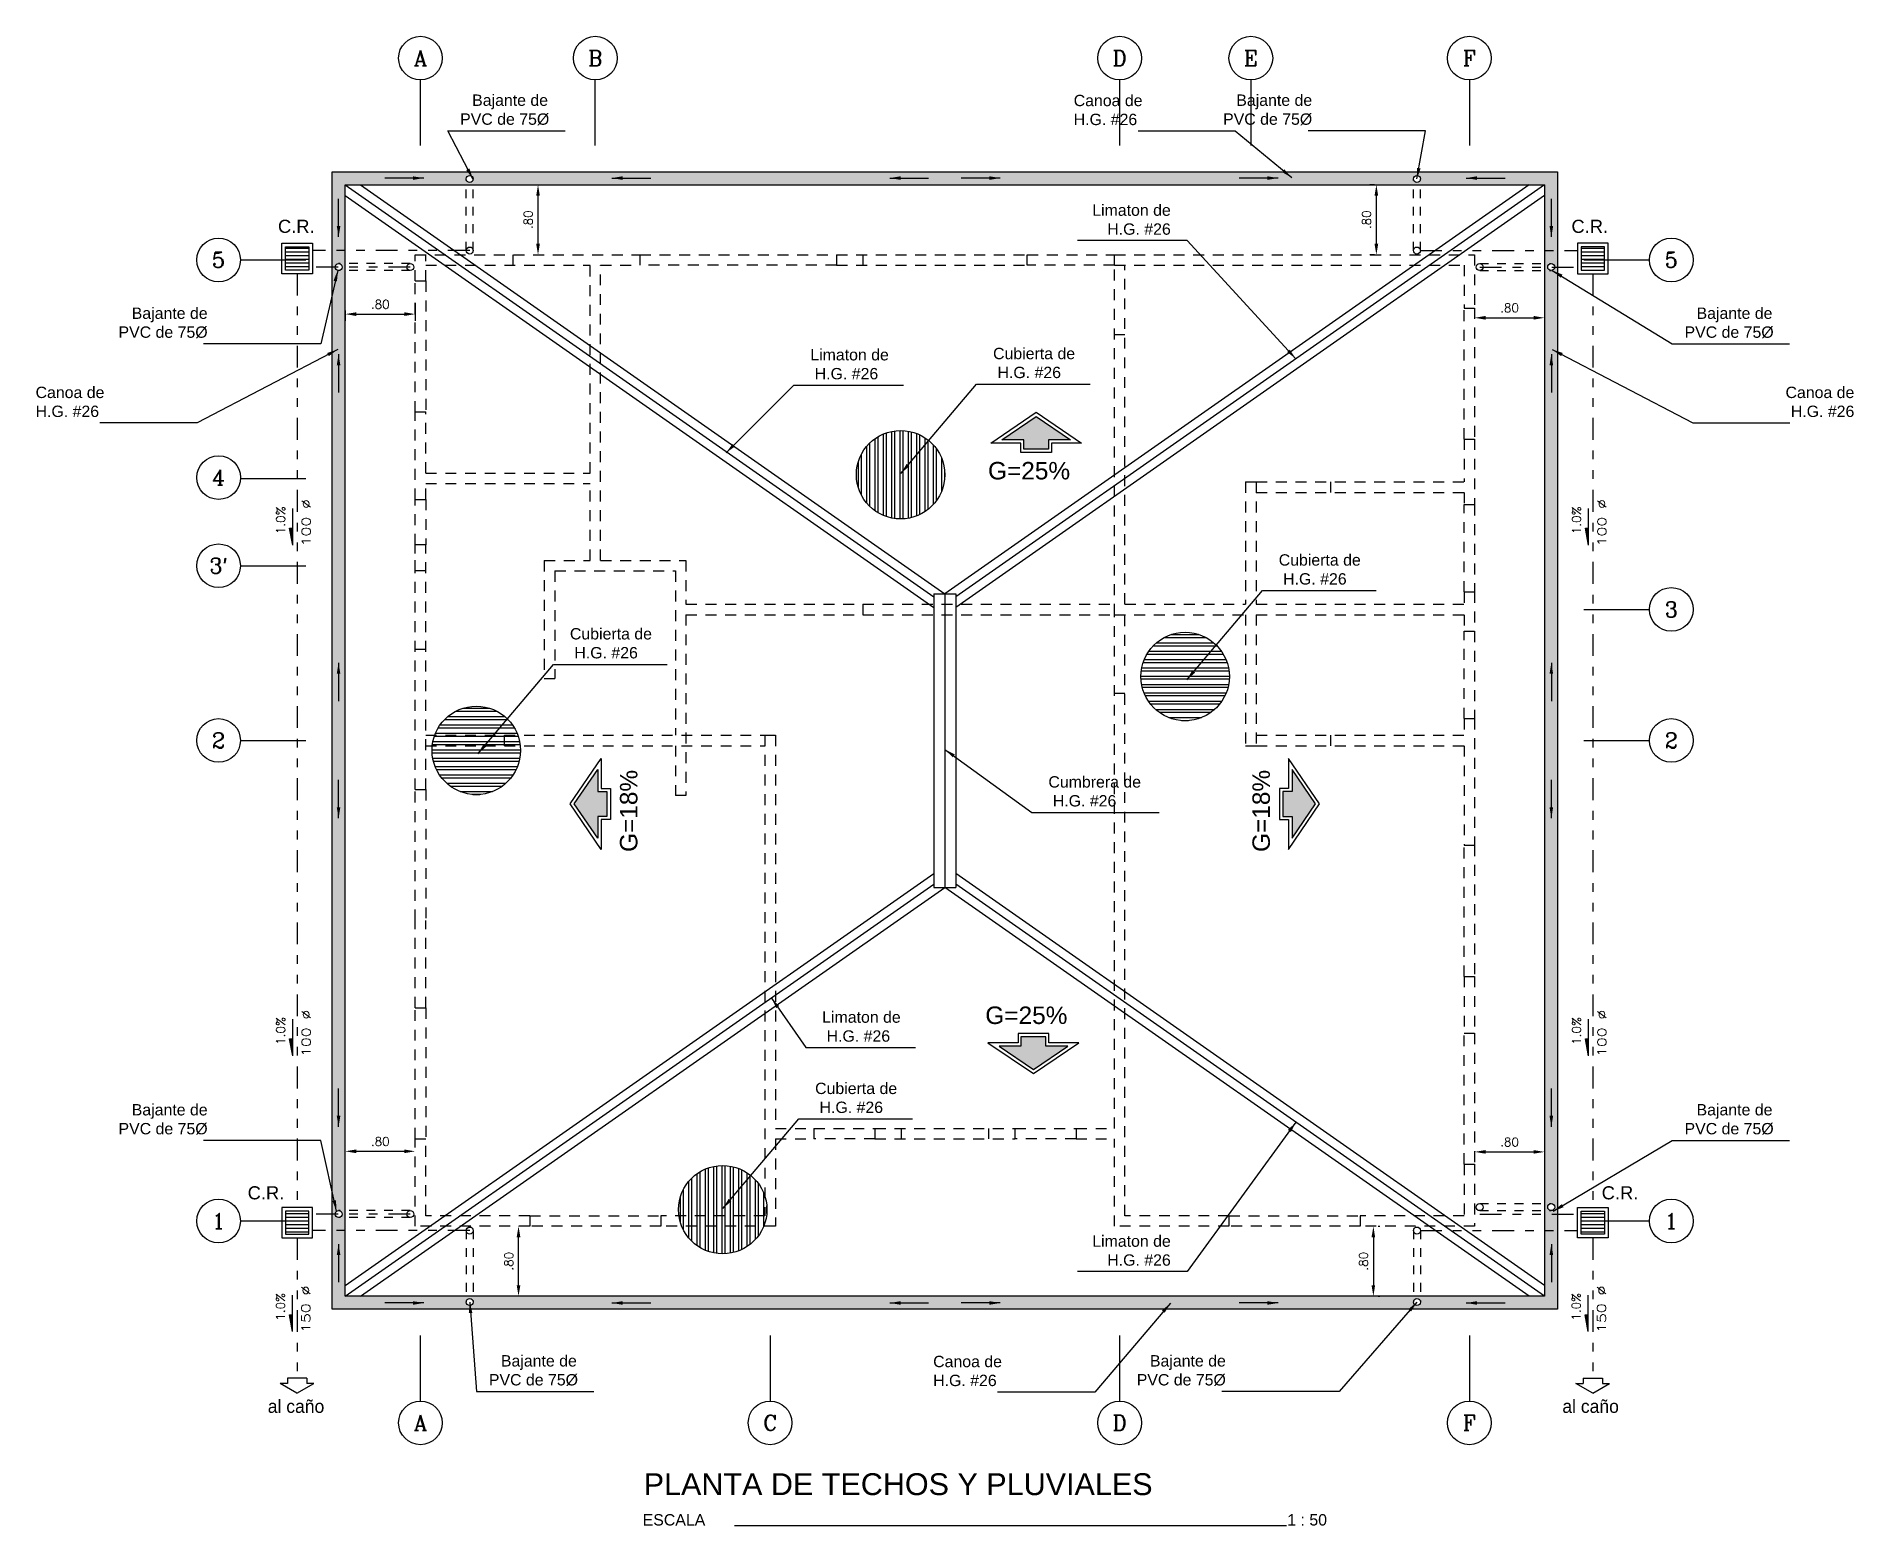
# Model space of a CAD drawing. Header units: millimetres. Extents: x 2353.9 to 2404.5, y 1047 to 1064.1.
# Drawn here: x 2383.75 to 2404.54, y 1047.01 to 1064.06 of the extents above; entities outside this region: 1.
import ezdxf
from ezdxf.enums import TextEntityAlignment as Align

# ---------------------------------------------------------------- set-up
doc = ezdxf.new("R2010")
doc.units = ezdxf.units.MM
doc.set_wipeout_variables(frame=1)
for name, pattern in [('DIVIDE2', [0.625, 0.25, -0.125, 0, -0.125, 0, -0.125]), ('EJE2', [0.83, 0.75, -0.035, 0.01, -0.035]), ('HIDDEN2', [0.1875, 0.125, -0.0625])]:
    doc.linetypes.add(name, pattern=pattern)
for name, color, linetype in [('AP', 3, 'DIVIDE2'), ('DIM', 1, 'Continuous'), ('EJES', 7, 'EJE2'), ('HATCH', 6, 'Continuous'), ('HATCH-TECHOS', 6, 'Continuous'), ('HIDDEN', 1, 'HIDDEN2'), ('SIMB', 221, 'Continuous'), ('SIMB-GRAL$0$SIMB', 1, 'Continuous'), ('T200', 3, 'Continuous'), ('T80', 4, 'Continuous'), ('TECHO', 4, 'Continuous'), ('TECHOS', 221, 'Continuous'), ('TP', 221, 'Continuous')]:
    doc.layers.add(name, color=color, linetype=linetype)
doc.styles.add('1', font='SIMPLEX.shx')
doc.styles.add('3', font='ROMANC.shx')
doc.styles.add('4', font='cityb___.ttf', dxfattribs={"height": 0.1})
doc.styles.add('5', font='stylu.ttf')
doc.styles.add('6', font='swissek.ttf')
doc.styles.add('7', font='swisse.ttf')
doc.styles.add('SIMPLEX', font='SIMPLEX.SHX')
doc.dimstyles.new('50', dxfattribs={"dimscale": 0.05, "dimtxt": 2, "dimasz": 2.5, "dimexe": 1.5, "dimexo": 1.5, "dimgap": 1.25, "dimtad": 1, "dimzin": 4, "dimdsep": 46, "dimtxsty": '1', "dimcen": -4, "dimclrd": 1, "dimclre": 6, "dimclrt": 4, "dimadec": 0, "dimazin": 0, "dimtfac": 1, "dimtmove": 1, "dimatfit": 3, "dimfxl": 4.5, "dimtfill": 1, "dimtolj": 1, "dimtzin": 0, "dimarcsym": 0})
doc.dimstyles.new('TEXTO50', dxfattribs={"dimscale": 0.05, "dimtxt": 2, "dimasz": 2.5, "dimexe": 0.18, "dimexo": 0.0625, "dimgap": 1.25, "dimtad": 1, "dimtih": 1, "dimtoh": 1, "dimdec": 4, "dimzin": 0, "dimdsep": 46, "dimtxsty": '4', "dimcen": 0.09, "dimclrd": 1, "dimclre": 6, "dimclrt": 4, "dimadec": 0, "dimazin": 0, "dimtfac": 1, "dimtdec": 4, "dimtmove": 2, "dimatfit": 3, "dimfxl": 1, "dimtolj": 1, "dimtzin": 0, "dimarcsym": 0})
pattern_1 = [(0, (2174.76784, 862.552856), (0, 0.042), [])]

msp = doc.modelspace()

# ---------------------------------------------------------------- texts
at = {"layer": 'T200', "style": '6'}
msp.add_text('PLANTA DE TECHOS Y PLUVIALES', height=0.25, dxfattribs=at).set_placement((2390.701, 1047.362))
at = {"layer": 'T80', "color": 4}
for s, style, p in [('C.R.', '7', (2386.517, 1061.809)), ('C.R.', '7', (2401.315, 1061.809)), ('C.R.', '7', (2386.17, 1050.747)), ('C.R.', '7', (2401.661, 1050.747)), ('al caño', '5', (2386.4, 1048.303)), ('al caño', '5', (2401.211, 1048.303))]:
    msp.add_text(s, height=0.15, dxfattribs=dict(at, style=style)).set_placement(p)
at = {"layer": 'T80'}
for s, height, style, p in [('G=25%%%', 0.2, '7', (2394.64, 1058.987)), ('ESCALA', 0.13, '6', (2390.689, 1047.014)), ('1 : 50', 0.13, '6', (2398.064, 1047.014))]:
    msp.add_text(s, height=height, dxfattribs=dict(at, style=style)).set_placement(p)
at = {"layer": 'T80', "style": '7'}
for s, rotation, p in [('G=18%%%', 90, (2390.629, 1054.723)), ('G=18%%%', 90, (2397.865, 1054.723)), ('G=25%%%', 360, (2394.609, 1052.754))]:
    msp.add_text(s, height=0.2, rotation=rotation, dxfattribs=at).set_placement(p)
at = {"layer": 'T80', "color": 4, "char_height": 0.13, "style": '7'}
for s, insert, attachment_point in [('\\pi-1.0176;Bajante de\\P\\pi-1.1551;PVC de 75Ø', (2389.756, 1063.217), 4), ('\\pxql;Canoa de\\PH.G. #26', (2396.408, 1063.215), 6), ('Bajante de\\PPVC de 75Ø', (2398.349, 1063.217), 6), ('Limaton de\\P H.G. #26', (2396.731, 1061.96), 6), ('Bajante de\\PPVC de 75Ø', (2385.712, 1060.779), 6), ('\\pi-1.0176;Bajante de\\P\\pi-1.1551;PVC de 75Ø', (2403.764, 1060.779), 4), ('Limaton de\\P H.G. #26', (2392.607, 1060.305), 4), ('Cubierta de\\P H.G. #26', (2394.698, 1060.319), 4), ('\\pxql;Canoa de\\PH.G. #26', (2384.531, 1059.874), 6), ('\\pxqr;Canoa de\\PH.G. #26', (2403.764, 1059.874), 4), ('Cubierta de\\P H.G. #26', (2397.966, 1057.956), 4), ('Cubierta de\\P H.G. #26', (2389.857, 1057.111), 4), ('Cumbrera de\\P H.G. #26', (2395.331, 1055.416), 4), ('Limaton de\\P H.G. #26', (2392.743, 1052.724), 4), ('Cubierta de\\P H.G. #26', (2392.662, 1051.908), 4), ('Bajante de\\PPVC de 75Ø', (2385.712, 1051.662), 6), ('\\pi-1.0176;Bajante de\\P\\pi-1.1551;PVC de 75Ø', (2403.764, 1051.662), 4), ('Limaton de\\P H.G. #26', (2396.731, 1050.16), 6), ('\\pi-1.0176;Bajante de\\P\\pi-1.1551;PVC de 75Ø', (2390.085, 1048.788), 4), ('\\pxql;Canoa de\\PH.G. #26', (2394.8, 1048.782), 6), ('Bajante de\\PPVC de 75Ø', (2397.361, 1048.788), 6)]:
    msp.add_mtext(s, dxfattribs=dict(at, insert=insert, attachment_point=attachment_point))

# ---------------------------------------------------------------- blocks, each defined once
blk = doc.blocks.new('S-EJE')
at = {"color": 5, "linetype": 'Continuous'}
blk.add_circle((0, 0), 5, dxfattribs=at)
at = {"color": 3, "style": '3', "flags": 4}
blk.add_attdef('EJE', text='', height=4, dxfattribs=at).set_placement((0, 0), align=Align.MIDDLE_CENTER)
blk = doc.blocks.new('Flecha14')
blk.add_wipeout([(0.4, -0.14), (3.45, -1.91), (1.43, -1.91), (1.43, -2.44), (-0.64, -2.44), (-0.64, -1.91), (-2.66, -1.91)])
blk.add_hatch(color=252).paths.add_polyline_path([(2.71, -1.71), (1.23, -1.71), (1.23, -2.24), (-0.44, -2.24), (-0.44, -1.71), (-1.91, -1.71), (0.4, -0.37)])
for points in [[(1.43, -1.91), (1.43, -2.44), (-0.64, -2.44), (-0.64, -1.91), (-2.66, -1.91), (0.4, -0.14), (3.45, -1.91), (1.43, -1.91)], [(2.71, -1.71), (1.23, -1.71), (1.23, -2.24), (-0.44, -2.24), (-0.44, -1.71), (-1.91, -1.71), (0.4, -0.37), (2.71, -1.71)]]:
    blk.add_lwpolyline(points)
blk = doc.blocks.new('FLECHA8')
at = {"linetype": 'Continuous'}
for p, q in [((8.155, 10.391), (8.058, 10.335)), ((8.058, 10.335), (8.099, 10.335)), ((8.099, 10.305), (8.099, 10.335)), ((8.099, 10.305), (8.21, 10.305)), ((8.155, 10.391), (8.251, 10.335)), ((8.21, 10.335), (8.251, 10.335)), ((8.21, 10.305), (8.21, 10.335))]:
    blk.add_line(p, q, dxfattribs=at)
blk = doc.blocks.new('FLE-TUBE')
at = {"layer": 'SIMB'}
blk.add_hatch(color=256, dxfattribs=at).paths.add_polyline_path([(-0.64, 0.23), (-0.64, 0.95), (-4.5, 0.23)])
for p, q in [((-4.5, 0.23), (-0.64, 0.95)), ((-4.5, 0.23), (3.85, 0.23)), ((-0.64, 0.95), (-0.64, 0.23))]:
    blk.add_line(p, q, dxfattribs=at)
at = {"layer": 'SIMB', "color": 1, "style": 'SIMPLEX', "flags": 4}
for tag, width, p, p2 in [('PEND', 1.044172, (-2.01, 2), (4.36, 2)), ('DIAMETRO', 1.006621, (-4.79, -3.82), (6.05, -3.82))]:
    blk.add_attdef(tag, text='', height=2, dxfattribs=dict(at, width=width)).set_placement(p, p2, align=Align.FIT)
blk = doc.blocks.new('*D5')
at = {"layer": 'Defpoints', "color": 0, "transparency": 16777216}
for p in [(2399.083, 1062.359), (2399.135, 1062.359), (2399.135, 1061.559)]:
    blk.add_point(p, dxfattribs=at)
at = {"layer": 'DIM', "color": 6, "linetype": 'EJE2', "lineweight": -2, "transparency": 16777216}
for p, q in [((2399.06, 1062.359), (2399.008, 1062.359)), ((2399.06, 1061.559), (2399.008, 1061.559))]:
    blk.add_line(p, q, dxfattribs=at)
at = {"layer": 'DIM', "color": 1, "lineweight": -2, "transparency": 16777216}
blk.add_line((2399.083, 1061.684), (2399.083, 1062.234), dxfattribs=at)
at = {"layer": 'DIM', "color": 1, "transparency": 16777216}
for points in [[(2399.062, 1062.234), (2399.104, 1062.234), (2399.083, 1062.359)], [(2399.062, 1061.684), (2399.104, 1061.684), (2399.083, 1061.559)]]:
    blk.add_solid(points, dxfattribs=at)
at = {"layer": 'DIM', "color": 4, "transparency": 16777216, "insert": (2398.971, 1061.959), "char_height": 0.1, "attachment_point": 5, "rotation": 90, "style": '1', "bg_fill": 3, "box_fill_scale": 1.1, "bg_fill_color": 256, "bg_fill_true_color": 13158600, "bg_fill_transparency": 0}
blk.add_mtext('\\A1;.80', dxfattribs=at)
blk = doc.blocks.new('*D6')
at = {"layer": 'Defpoints', "color": 0, "transparency": 16777216}
for p in [(2400.207, 1060.837), (2401.007, 1060.837), (2401.007, 1060.837)]:
    blk.add_point(p, dxfattribs=at)
at = {"layer": 'DIM', "color": 1, "lineweight": -2, "transparency": 16777216}
blk.add_line((2400.332, 1060.837), (2400.882, 1060.837), dxfattribs=at)
at = {"layer": 'DIM', "color": 1, "transparency": 16777216}
for points in [[(2400.332, 1060.858), (2400.332, 1060.816), (2400.207, 1060.837)], [(2400.882, 1060.858), (2400.882, 1060.816), (2401.007, 1060.837)]]:
    blk.add_solid(points, dxfattribs=at)
at = {"layer": 'DIM', "color": 4, "transparency": 16777216, "insert": (2400.607, 1060.95), "char_height": 0.1, "attachment_point": 5, "style": '1', "bg_fill": 3, "box_fill_scale": 1.1, "bg_fill_color": 256, "bg_fill_true_color": 13158600, "bg_fill_transparency": 0}
blk.add_mtext('\\A1;.80', dxfattribs=at)
blk = doc.blocks.new('*D7')
at = {"layer": 'Defpoints', "color": 0, "transparency": 16777216}
for p in [(2400.207, 1051.29), (2401.007, 1051.29), (2401.007, 1051.29)]:
    blk.add_point(p, dxfattribs=at)
at = {"layer": 'DIM', "color": 1, "lineweight": -2, "transparency": 16777216}
blk.add_line((2400.332, 1051.29), (2400.882, 1051.29), dxfattribs=at)
at = {"layer": 'DIM', "color": 1, "transparency": 16777216}
for points in [[(2400.332, 1051.311), (2400.332, 1051.27), (2400.207, 1051.29)], [(2400.882, 1051.311), (2400.882, 1051.27), (2401.007, 1051.29)]]:
    blk.add_solid(points, dxfattribs=at)
at = {"layer": 'DIM', "color": 4, "transparency": 16777216, "insert": (2400.607, 1051.403), "char_height": 0.1, "attachment_point": 5, "style": '1', "bg_fill": 3, "box_fill_scale": 1.1, "bg_fill_color": 256, "bg_fill_true_color": 13158600, "bg_fill_transparency": 0}
blk.add_mtext('\\A1;.80', dxfattribs=at)
blk = doc.blocks.new('*D8')
at = {"layer": 'Defpoints', "color": 0, "transparency": 16777216}
for p in [(2399.029, 1050.439), (2399.029, 1049.639), (2399.049, 1049.639)]:
    blk.add_point(p, dxfattribs=at)
at = {"layer": 'DIM', "color": 6, "linetype": 'EJE2', "lineweight": -2, "transparency": 16777216}
for p, q in [((2399.104, 1050.439), (2399.124, 1050.439)), ((2399.104, 1049.639), (2399.124, 1049.639))]:
    blk.add_line(p, q, dxfattribs=at)
at = {"layer": 'DIM', "color": 1, "lineweight": -2, "transparency": 16777216}
blk.add_line((2399.049, 1050.314), (2399.049, 1049.764), dxfattribs=at)
at = {"layer": 'DIM', "color": 1, "transparency": 16777216}
for points in [[(2399.028, 1050.314), (2399.069, 1050.314), (2399.049, 1050.439)], [(2399.028, 1049.764), (2399.069, 1049.764), (2399.049, 1049.639)]]:
    blk.add_solid(points, dxfattribs=at)
at = {"layer": 'DIM', "color": 4, "transparency": 16777216, "insert": (2398.936, 1050.039), "char_height": 0.1, "attachment_point": 5, "rotation": 90, "style": '1', "bg_fill": 3, "box_fill_scale": 1.1, "bg_fill_color": 256, "bg_fill_true_color": 13158600, "bg_fill_transparency": 0}
blk.add_mtext('\\A1;.80', dxfattribs=at)
blk = doc.blocks.new('*D9')
at = {"layer": 'Defpoints', "color": 0, "transparency": 16777216}
for p in [(2389.269, 1050.439), (2389.269, 1050.439), (2389.269, 1049.639)]:
    blk.add_point(p, dxfattribs=at)
at = {"layer": 'DIM', "color": 1, "lineweight": -2, "transparency": 16777216}
blk.add_line((2389.269, 1049.764), (2389.269, 1050.314), dxfattribs=at)
at = {"layer": 'DIM', "color": 1, "transparency": 16777216}
for points in [[(2389.248, 1050.314), (2389.29, 1050.314), (2389.269, 1050.439)], [(2389.248, 1049.764), (2389.29, 1049.764), (2389.269, 1049.639)]]:
    blk.add_solid(points, dxfattribs=at)
at = {"layer": 'DIM', "color": 4, "transparency": 16777216, "insert": (2389.157, 1050.039), "char_height": 0.1, "attachment_point": 5, "rotation": 90, "style": '1', "bg_fill": 3, "box_fill_scale": 1.1, "bg_fill_color": 256, "bg_fill_true_color": 13158600, "bg_fill_transparency": 0}
blk.add_mtext('\\A1;.80', dxfattribs=at)
blk = doc.blocks.new('*D10')
at = {"layer": 'Defpoints', "color": 0, "transparency": 16777216}
for p in [(2387.287, 1051.297), (2388.087, 1051.297), (2388.087, 1051.297)]:
    blk.add_point(p, dxfattribs=at)
at = {"layer": 'DIM', "color": 1, "lineweight": -2, "transparency": 16777216}
blk.add_line((2387.412, 1051.297), (2387.962, 1051.297), dxfattribs=at)
at = {"layer": 'DIM', "color": 1, "transparency": 16777216}
for points in [[(2387.412, 1051.318), (2387.412, 1051.276), (2387.287, 1051.297)], [(2387.962, 1051.318), (2387.962, 1051.276), (2388.087, 1051.297)]]:
    blk.add_solid(points, dxfattribs=at)
at = {"layer": 'DIM', "color": 4, "transparency": 16777216, "insert": (2387.687, 1051.41), "char_height": 0.1, "attachment_point": 5, "style": '1', "bg_fill": 3, "box_fill_scale": 1.1, "bg_fill_color": 256, "bg_fill_true_color": 13158600, "bg_fill_transparency": 0}
blk.add_mtext('\\A1;.80', dxfattribs=at)
blk = doc.blocks.new('*D11')
at = {"layer": 'Defpoints', "color": 0, "transparency": 16777216}
for p in [(2387.287, 1060.997), (2388.087, 1061.085), (2388.087, 1060.879)]:
    blk.add_point(p, dxfattribs=at)
at = {"layer": 'DIM', "color": 6, "linetype": 'EJE2', "lineweight": -2, "transparency": 16777216}
for p, q in [((2388.087, 1061.01), (2388.087, 1060.804)), ((2387.287, 1060.922), (2387.287, 1060.804))]:
    blk.add_line(p, q, dxfattribs=at)
at = {"layer": 'DIM', "color": 1, "lineweight": -2, "transparency": 16777216}
blk.add_line((2387.412, 1060.879), (2387.962, 1060.879), dxfattribs=at)
at = {"layer": 'DIM', "color": 1, "transparency": 16777216}
for points in [[(2387.412, 1060.9), (2387.412, 1060.858), (2387.287, 1060.879)], [(2387.962, 1060.9), (2387.962, 1060.858), (2388.087, 1060.879)]]:
    blk.add_solid(points, dxfattribs=at)
at = {"layer": 'DIM', "color": 4, "transparency": 16777216, "insert": (2387.687, 1060.991), "char_height": 0.1, "attachment_point": 5, "style": '1', "bg_fill": 3, "box_fill_scale": 1.1, "bg_fill_color": 256, "bg_fill_true_color": 13158600, "bg_fill_transparency": 0}
blk.add_mtext('\\A1;.80', dxfattribs=at)
blk = doc.blocks.new('*D12')
at = {"layer": 'Defpoints', "color": 0, "transparency": 16777216}
for p in [(2389.492, 1062.359), (2389.492, 1062.359), (2389.492, 1061.559)]:
    blk.add_point(p, dxfattribs=at)
at = {"layer": 'DIM', "color": 1, "lineweight": -2, "transparency": 16777216}
blk.add_line((2389.492, 1061.684), (2389.492, 1062.234), dxfattribs=at)
at = {"layer": 'DIM', "color": 1, "transparency": 16777216}
for points in [[(2389.471, 1062.234), (2389.513, 1062.234), (2389.492, 1062.359)], [(2389.471, 1061.684), (2389.513, 1061.684), (2389.492, 1061.559)]]:
    blk.add_solid(points, dxfattribs=at)
at = {"layer": 'DIM', "color": 4, "transparency": 16777216, "insert": (2389.38, 1061.959), "char_height": 0.1, "attachment_point": 5, "rotation": 90, "style": '1', "bg_fill": 3, "box_fill_scale": 1.1, "bg_fill_color": 256, "bg_fill_true_color": 13158600, "bg_fill_transparency": 0}
blk.add_mtext('\\A1;.80', dxfattribs=at)

# ---------------------------------------------------------------- hatches: boundary and pattern name
at = {"layer": 'HATCH'}
h = msp.add_hatch(color=253, dxfattribs=at)
h.dxf.hatch_style = 1
h.paths.add_polyline_path([(2387.137, 1062.509), (2401.157, 1062.509), (2401.157, 1049.489), (2387.137, 1049.489)])
h.paths.add_polyline_path([(2387.287, 1062.359), (2401.007, 1062.359), (2401.007, 1049.639), (2387.287, 1049.639)], flags=16)
edge = h.paths.add_edge_path(flags=16)
edge.add_arc((2401.083, 1050.658), 0.04, 0, 360)
edge = h.paths.add_edge_path(flags=16)
edge.add_arc((2399.547, 1049.571), 0.04, 0, 360)
edge = h.paths.add_edge_path(flags=16)
edge.add_arc((2388.711, 1049.571), 0.04, 0, 360)
edge = h.paths.add_edge_path(flags=16)
edge.add_arc((2387.211, 1050.579), 0.04, 0, 360)
edge = h.paths.add_edge_path(flags=16)
edge.add_arc((2387.211, 1061.418), 0.04, 0, 360)
edge = h.paths.add_edge_path(flags=16)
edge.add_arc((2388.711, 1062.426), 0.04, 0, 360)
edge = h.paths.add_edge_path(flags=16)
edge.add_arc((2399.547, 1062.426), 0.04, 0, 360)
edge = h.paths.add_edge_path(flags=16)
edge.add_arc((2401.083, 1061.418), 0.04, 0, 360)
h = msp.add_hatch(dxfattribs=at)
h.set_pattern_fill('_U', color=256, scale=0.042, style=0, pattern_type=0)
h.set_pattern_definition(pattern_1)
h.paths.add_polyline_path([(2386.868, 1061.393), (2386.602, 1061.393), (2386.602, 1061.536), (2386.742, 1061.659), (2386.868, 1061.659)])
h.paths.add_polyline_path([(2386.602, 1061.536), (2386.602, 1061.659), (2386.742, 1061.659)])
h = msp.add_hatch(dxfattribs=at)
h.set_pattern_fill('_U', color=256, scale=0.042, style=0, pattern_type=0)
h.set_pattern_definition(pattern_1)
h.paths.add_polyline_path([(2401.427, 1061.393), (2401.693, 1061.393), (2401.693, 1061.536), (2401.553, 1061.659), (2401.427, 1061.659)])
h.paths.add_polyline_path([(2401.693, 1061.536), (2401.693, 1061.659), (2401.553, 1061.659)])
h = msp.add_hatch(dxfattribs=at)
h.set_pattern_fill('_U', color=256, scale=0.042, style=0, pattern_type=0)
h.set_pattern_definition(pattern_1)
h.paths.add_polyline_path([(2386.868, 1050.604), (2386.602, 1050.604), (2386.602, 1050.461), (2386.742, 1050.338), (2386.868, 1050.338)])
h.paths.add_polyline_path([(2386.602, 1050.461), (2386.602, 1050.338), (2386.742, 1050.338)])
h = msp.add_hatch(dxfattribs=at)
h.set_pattern_fill('_U', color=256, scale=0.042, style=0, pattern_type=0)
h.set_pattern_definition(pattern_1)
h.paths.add_polyline_path([(2401.427, 1050.604), (2401.693, 1050.604), (2401.693, 1050.461), (2401.553, 1050.338), (2401.427, 1050.338)])
h.paths.add_polyline_path([(2401.693, 1050.461), (2401.693, 1050.338), (2401.553, 1050.338)])
at = {"layer": 'HATCH-TECHOS'}
h = msp.add_hatch(dxfattribs=at)
h.set_pattern_fill('STEEL', color=120, scale=0.03, angle=405, style=0)
h.set_pattern_definition([(90, (2841.15278, 291.29804), (-0.09525, 0), []), (90, (2841.11911, 291.331715), (-0.09525, 0), [])])
edge = h.paths.add_edge_path()
edge.add_arc((2393.64, 1059.041), 0.506, 90, 450)
h = msp.add_hatch(dxfattribs=at)
h.set_pattern_fill('STEEL', color=120, scale=0.03, angle=315, style=0)
h.set_pattern_definition([(0, (1629.15237, 609.2183), (0, 0.09525), []), (0, (1629.18605, 609.25198), (0, 0.09525), [])])
edge = h.paths.add_edge_path()
edge.add_arc((2396.895, 1056.731), 0.506, 0, 360)
h = msp.add_hatch(dxfattribs=at)
h.set_pattern_fill('STEEL', color=120, scale=0.03, angle=315, style=0)
h.set_pattern_definition([(0, (1621.04334, 608.3732), (0, 0.09525), []), (0, (1621.07701, 608.40688), (0, 0.09525), [])])
edge = h.paths.add_edge_path()
edge.add_arc((2388.786, 1055.886), 0.506, 0, 360)
h = msp.add_hatch(dxfattribs=at)
h.set_pattern_fill('STEEL', color=120, scale=0.03, angle=405, style=0)
h.set_pattern_definition([(90, (2839.11715, 282.88668), (-0.09525, 0), []), (90, (2839.08348, 282.92035), (-0.09525, 0), [])])
edge = h.paths.add_edge_path()
edge.add_arc((2391.605, 1050.629), 0.506, 90, 450)
at = {"layer": 'SIMB-GRAL$0$SIMB', "linetype": 'Continuous'}
h = msp.add_hatch(dxfattribs=at)
h.set_pattern_fill('ANSI37', color=256, scale=0.513642, style=0)
h.set_pattern_definition([(45, (1420.7702, -440.0706), (-1.15316, 1.15316), []), (135, (1420.7702, -440.0706), (-1.15316, -1.15316), [])])
h.paths.add_polyline_path([(2353.986, 1056.026, 1), (2353.925, 1056.026, 1)])

# ---------------------------------------------------------------- linework, layer by layer
at = {"layer": 'AP'}
for p, q in [((2388.711, 1061.607), (2386.91, 1061.607)), ((2399.584, 1061.607), (2401.385, 1061.607)), ((2388.03, 1061.418), (2386.91, 1061.418)), ((2400.265, 1061.418), (2401.385, 1061.418)), ((2386.735, 1061.342), (2386.735, 1050.655)), ((2401.56, 1061.342), (2401.56, 1050.655)), ((2388.03, 1050.579), (2386.91, 1050.579)), ((2400.265, 1050.579), (2401.385, 1050.579)), ((2388.711, 1050.39), (2386.91, 1050.39)), ((2399.584, 1050.39), (2401.385, 1050.39)), ((2386.735, 1050.305), (2386.735, 1048.701)), ((2401.56, 1050.305), (2401.56, 1048.701))]:
    msp.add_line(p, q, dxfattribs=at)
at = {"layer": 'EJES'}
for p, q in [((2388.147, 1062.809), (2388.147, 1063.559)), ((2390.147, 1062.809), (2390.147, 1063.559)), ((2396.147, 1062.809), (2396.147, 1063.559)), ((2397.647, 1063.559), (2397.647, 1062.809)), ((2400.147, 1063.559), (2400.147, 1062.809)), ((2386.087, 1061.499), (2386.837, 1061.499)), ((2401.457, 1061.499), (2402.207, 1061.499)), ((2386.087, 1058.999), (2386.837, 1058.999)), ((2386.087, 1057.999), (2386.837, 1057.999)), ((2401.457, 1057.499), (2402.207, 1057.499)), ((2386.087, 1055.999), (2386.837, 1055.999)), ((2401.457, 1055.999), (2402.207, 1055.999)), ((2386.837, 1050.499), (2386.087, 1050.499)), ((2402.207, 1050.499), (2401.457, 1050.499)), ((2388.147, 1048.439), (2388.147, 1049.189)), ((2392.147, 1049.189), (2392.147, 1048.439)), ((2396.147, 1048.439), (2396.147, 1049.189)), ((2400.147, 1049.189), (2400.147, 1048.439))]:
    msp.add_line(p, q, dxfattribs=at)
at = {"layer": 'HIDDEN', "ltscale": 0.75}
for p, q in [((2388.671, 1061.607), (2388.671, 1062.426)), ((2388.751, 1061.607), (2388.751, 1062.426)), ((2399.507, 1061.607), (2399.507, 1062.426)), ((2399.587, 1061.607), (2399.587, 1062.426)), ((2388.03, 1061.458), (2387.211, 1061.458)), ((2400.265, 1061.458), (2401.083, 1061.458)), ((2388.03, 1061.378), (2387.211, 1061.378)), ((2400.265, 1061.378), (2401.083, 1061.378)), ((2388.03, 1050.619), (2387.211, 1050.619)), ((2400.265, 1050.698), (2401.083, 1050.698)), ((2400.265, 1050.618), (2401.083, 1050.618)), ((2388.03, 1050.539), (2387.211, 1050.539)), ((2388.671, 1050.39), (2388.671, 1049.571)), ((2388.751, 1050.39), (2388.751, 1049.571)), ((2399.507, 1050.39), (2399.507, 1049.571)), ((2399.587, 1050.39), (2399.587, 1049.571))]:
    msp.add_line(p, q, dxfattribs=at)
at = {"layer": 'HIDDEN'}
for p, q in [((2388.087, 1061.259), (2388.087, 1061.559)), ((2388.087, 1061.559), (2390.657, 1061.559)), ((2388.207, 1061.259), (2388.207, 1061.559)), ((2388.207, 1061.439), (2390.087, 1061.439)), ((2389.207, 1061.439), (2389.207, 1061.559)), ((2390.087, 1059.059), (2390.087, 1061.439)), ((2390.207, 1058.059), (2390.207, 1061.439)), ((2390.207, 1061.439), (2390.657, 1061.439)), ((2390.657, 1061.559), (2392.907, 1061.559)), ((2390.657, 1061.559), (2390.657, 1061.439)), ((2392.907, 1061.439), (2390.657, 1061.439)), ((2392.907, 1061.559), (2395.087, 1061.559)), ((2392.907, 1061.559), (2392.907, 1061.439)), ((2392.907, 1061.439), (2395.087, 1061.439)), ((2393.207, 1061.559), (2393.207, 1061.439)), ((2395.087, 1061.559), (2396.087, 1061.559)), ((2395.087, 1061.439), (2395.087, 1061.559)), ((2396.087, 1061.439), (2395.087, 1061.439)), ((2396.087, 1061.559), (2400.207, 1061.559)), ((2396.087, 1061.439), (2396.087, 1061.559)), ((2396.087, 1061.439), (2400.087, 1061.439)), ((2396.087, 1057.439), (2396.087, 1061.439)), ((2396.207, 1057.559), (2396.207, 1061.439)), ((2400.087, 1061.439), (2400.087, 1060.949)), ((2400.207, 1061.559), (2400.207, 1060.949)), ((2388.087, 1059.759), (2388.087, 1061.259)), ((2388.087, 1061.259), (2388.207, 1061.259)), ((2388.207, 1061.259), (2388.207, 1059.759)), ((2400.087, 1059.449), (2400.087, 1060.949)), ((2400.087, 1060.949), (2400.207, 1060.949)), ((2400.087, 1060.949), (2400.207, 1060.949)), ((2400.207, 1060.949), (2400.207, 1059.449)), ((2396.087, 1060.645), (2396.207, 1060.645)), ((2388.087, 1058.759), (2388.087, 1059.759)), ((2388.087, 1059.759), (2388.207, 1059.759)), ((2388.207, 1059.059), (2388.207, 1059.759)), ((2400.087, 1059.449), (2400.087, 1058.959)), ((2400.087, 1059.449), (2400.207, 1059.449)), ((2400.087, 1059.449), (2400.207, 1059.449)), ((2400.207, 1059.449), (2400.207, 1058.699)), ((2388.207, 1059.059), (2390.087, 1059.059)), ((2388.207, 1058.759), (2388.207, 1058.939)), ((2388.207, 1058.939), (2390.087, 1058.939)), ((2390.087, 1058.059), (2390.087, 1058.939)), ((2397.587, 1058.959), (2397.707, 1058.959)), ((2397.587, 1058.959), (2397.587, 1057.559)), ((2397.707, 1058.959), (2400.087, 1058.959)), ((2397.707, 1058.959), (2397.707, 1057.559)), ((2398.557, 1058.959), (2398.557, 1058.839)), ((2388.087, 1058.239), (2388.087, 1058.759)), ((2388.087, 1058.759), (2388.207, 1058.759)), ((2388.207, 1058.759), (2388.207, 1058.239)), ((2397.707, 1058.839), (2400.087, 1058.839)), ((2400.087, 1058.839), (2400.087, 1058.699)), ((2400.087, 1057.699), (2400.087, 1058.699)), ((2400.087, 1058.699), (2400.207, 1058.699)), ((2400.207, 1058.699), (2400.207, 1057.699)), ((2388.087, 1057.939), (2388.087, 1058.239)), ((2388.207, 1058.239), (2388.087, 1058.239)), ((2388.087, 1055.439), (2388.087, 1058.239)), ((2388.207, 1055.439), (2388.207, 1058.239)), ((2388.207, 1057.939), (2388.087, 1057.939)), ((2389.564, 1058.059), (2390.087, 1058.059)), ((2389.564, 1058.059), (2389.564, 1056.709)), ((2389.684, 1057.939), (2391.064, 1057.939)), ((2389.684, 1057.939), (2389.684, 1056.709)), ((2390.207, 1058.059), (2391.184, 1058.059)), ((2391.064, 1057.939), (2391.064, 1056.059)), ((2391.184, 1058.059), (2391.184, 1057.559)), ((2400.087, 1057.699), (2400.087, 1057.559)), ((2400.087, 1057.699), (2400.207, 1057.699)), ((2400.207, 1057.699), (2400.207, 1057.249)), ((2391.184, 1057.559), (2396.087, 1057.559)), ((2393.207, 1057.559), (2393.207, 1057.439)), ((2396.207, 1057.559), (2397.587, 1057.559)), ((2397.707, 1057.559), (2400.087, 1057.559)), ((2391.184, 1057.439), (2391.184, 1055.371)), ((2391.184, 1057.439), (2396.087, 1057.439)), ((2396.087, 1057.439), (2397.587, 1057.439)), ((2396.087, 1051.559), (2396.087, 1057.439)), ((2396.207, 1050.559), (2396.207, 1057.439)), ((2397.587, 1057.439), (2397.587, 1055.939)), ((2397.707, 1057.439), (2400.087, 1057.439)), ((2397.707, 1057.439), (2397.707, 1055.939)), ((2400.087, 1057.439), (2400.087, 1057.249)), ((2400.087, 1056.249), (2400.087, 1057.249)), ((2400.087, 1057.249), (2400.207, 1057.249)), ((2400.207, 1057.249), (2400.207, 1056.249)), ((2388.207, 1057.039), (2388.087, 1057.039)), ((2389.564, 1056.709), (2389.684, 1056.709)), ((2396.087, 1056.539), (2396.207, 1056.539)), ((2400.087, 1056.249), (2400.087, 1056.059)), ((2400.087, 1056.249), (2400.207, 1056.249)), ((2400.207, 1056.249), (2400.207, 1054.799)), ((2388.207, 1056.059), (2392.087, 1056.059)), ((2389.107, 1055.939), (2389.107, 1056.059)), ((2392.087, 1056.059), (2392.207, 1056.059)), ((2392.087, 1056.059), (2392.087, 1050.559)), ((2392.207, 1056.059), (2392.207, 1051.559)), ((2397.707, 1056.059), (2400.087, 1056.059)), ((2398.557, 1056.059), (2398.557, 1055.939)), ((2388.207, 1055.939), (2392.087, 1055.939)), ((2391.064, 1055.939), (2391.064, 1055.371)), ((2397.587, 1055.939), (2397.707, 1055.939)), ((2397.707, 1055.939), (2400.087, 1055.939)), ((2400.087, 1055.939), (2400.087, 1054.799)), ((2388.087, 1053.939), (2388.087, 1055.439)), ((2388.087, 1055.439), (2388.207, 1055.439)), ((2388.207, 1055.439), (2388.207, 1053.939)), ((2391.184, 1055.371), (2391.064, 1055.371)), ((2400.087, 1053.299), (2400.087, 1054.799)), ((2400.087, 1054.799), (2400.207, 1054.799)), ((2400.207, 1054.799), (2400.207, 1053.299)), ((2388.087, 1052.939), (2388.087, 1053.939)), ((2388.207, 1052.939), (2388.207, 1053.939)), ((2400.087, 1053.299), (2400.087, 1052.649)), ((2400.087, 1053.299), (2400.207, 1053.299)), ((2400.207, 1053.299), (2400.207, 1052.649)), ((2388.087, 1051.439), (2388.087, 1052.939)), ((2388.087, 1052.939), (2388.207, 1052.939)), ((2388.207, 1052.939), (2388.207, 1051.439)), ((2400.087, 1051.149), (2400.087, 1052.649)), ((2400.087, 1052.649), (2400.207, 1052.649)), ((2400.207, 1052.649), (2400.207, 1051.149)), ((2388.087, 1050.439), (2388.087, 1051.439)), ((2388.087, 1051.439), (2388.207, 1051.439)), ((2388.207, 1050.559), (2388.207, 1051.439)), ((2392.207, 1051.559), (2392.647, 1051.559)), ((2392.207, 1051.439), (2392.207, 1050.439)), ((2392.207, 1051.439), (2392.647, 1051.439)), ((2392.647, 1051.559), (2393.347, 1051.559)), ((2392.647, 1051.559), (2392.647, 1051.439)), ((2393.347, 1051.439), (2392.647, 1051.439)), ((2393.347, 1051.559), (2394.947, 1051.559)), ((2393.347, 1051.559), (2393.347, 1051.439)), ((2393.347, 1051.439), (2394.947, 1051.439)), ((2393.647, 1051.559), (2393.647, 1051.439)), ((2394.647, 1051.559), (2394.647, 1051.439)), ((2394.947, 1051.559), (2395.647, 1051.559)), ((2394.947, 1051.559), (2394.947, 1051.439)), ((2395.647, 1051.439), (2394.947, 1051.439)), ((2395.647, 1051.559), (2396.087, 1051.559)), ((2395.647, 1051.559), (2395.647, 1051.439)), ((2395.647, 1051.439), (2396.087, 1051.439)), ((2396.087, 1050.439), (2396.087, 1051.439)), ((2400.087, 1051.149), (2400.087, 1050.559)), ((2400.087, 1051.149), (2400.207, 1051.149)), ((2400.207, 1051.149), (2400.207, 1050.439)), ((2389.397, 1050.439), (2388.087, 1050.439)), ((2389.397, 1050.559), (2388.207, 1050.559)), ((2389.397, 1050.559), (2390.897, 1050.559)), ((2389.397, 1050.559), (2389.397, 1050.439)), ((2389.397, 1050.559), (2389.397, 1050.439)), ((2390.897, 1050.439), (2389.397, 1050.439)), ((2392.087, 1050.559), (2390.897, 1050.559)), ((2390.897, 1050.559), (2390.897, 1050.439)), ((2390.897, 1050.559), (2390.897, 1050.439)), ((2392.207, 1050.439), (2390.897, 1050.439)), ((2397.397, 1050.439), (2396.087, 1050.439)), ((2397.397, 1050.559), (2396.207, 1050.559)), ((2397.397, 1050.559), (2398.897, 1050.559)), ((2397.397, 1050.559), (2397.397, 1050.439)), ((2398.897, 1050.439), (2397.397, 1050.439)), ((2400.087, 1050.559), (2398.897, 1050.559)), ((2398.897, 1050.559), (2398.897, 1050.439)), ((2400.207, 1050.439), (2398.897, 1050.439))]:
    msp.add_line(p, q, dxfattribs=at)
at = {"layer": 'SIMB', "color": 3}
for points in [[(2386.56, 1061.692), (2386.91, 1061.692), (2386.91, 1061.342), (2386.56, 1061.342)], [(2401.735, 1061.692), (2401.385, 1061.692), (2401.385, 1061.342), (2401.735, 1061.342)], [(2386.56, 1050.305), (2386.91, 1050.305), (2386.91, 1050.655), (2386.56, 1050.655)], [(2401.735, 1050.305), (2401.385, 1050.305), (2401.385, 1050.655), (2401.735, 1050.655)]]:
    msp.add_lwpolyline(points, close=True, dxfattribs=at)
at = {"layer": 'SIMB', "color": 1}
for points in [[(2386.602, 1061.65), (2386.868, 1061.65), (2386.868, 1061.384), (2386.602, 1061.384)], [(2401.693, 1061.65), (2401.427, 1061.65), (2401.427, 1061.384), (2401.693, 1061.384)], [(2386.602, 1050.347), (2386.868, 1050.347), (2386.868, 1050.613), (2386.602, 1050.613)], [(2401.693, 1050.347), (2401.427, 1050.347), (2401.427, 1050.613), (2401.693, 1050.613)]]:
    msp.add_lwpolyline(points, close=True, dxfattribs=at)
at = {"layer": 'T80'}
msp.add_line((2391.739, 1047.015), (2398.056, 1047.015), dxfattribs=at)
at = {"layer": 'TECHO', "color": 3}
for p, q in [((2387.287, 1062.359), (2394.022, 1057.644)), ((2401.007, 1062.359), (2394.272, 1057.644)), ((2394.147, 1057.679), (2394.147, 1054.318)), ((2387.287, 1049.639), (2394.022, 1054.353)), ((2401.007, 1049.639), (2394.272, 1054.353))]:
    msp.add_line(p, q, dxfattribs=at)
at = {"layer": 'TECHO', "color": 1}
for p, q in [((2387.287, 1062.236), (2394.022, 1057.522)), ((2387.462, 1062.359), (2394.147, 1057.679)), ((2400.833, 1062.359), (2394.147, 1057.679)), ((2401.007, 1062.236), (2394.272, 1057.522)), ((2387.287, 1049.761), (2394.022, 1054.475)), ((2401.007, 1049.761), (2394.272, 1054.475)), ((2387.462, 1049.639), (2394.147, 1054.318)), ((2400.833, 1049.639), (2394.147, 1054.318))]:
    msp.add_line(p, q, dxfattribs=at)
at = {"layer": 'TECHO', "color": 4}
for p, q in [((2394.022, 1057.679), (2394.022, 1054.318)), ((2394.022, 1057.679), (2394.272, 1057.679)), ((2394.272, 1057.679), (2394.272, 1054.318)), ((2394.022, 1054.318), (2394.272, 1054.318))]:
    msp.add_line(p, q, dxfattribs=at)
at = {"layer": 'TECHO', "color": 3}
for points in [[(2387.137, 1062.509), (2401.157, 1062.509), (2401.157, 1049.489), (2387.137, 1049.489)], [(2387.287, 1062.359), (2401.007, 1062.359), (2401.007, 1049.639), (2387.287, 1049.639)]]:
    msp.add_lwpolyline(points, close=True, dxfattribs=at)
at = {"layer": 'TECHO'}
for centre in [(2388.711, 1062.426), (2399.547, 1062.426), (2387.211, 1061.418), (2401.083, 1061.418), (2387.211, 1050.579), (2401.083, 1050.658), (2388.711, 1049.571), (2399.547, 1049.571)]:
    msp.add_circle(centre, 0.04, dxfattribs=at)
at = {"layer": 'TECHO', "ltscale": 0.5}
for centre in [(2388.711, 1061.607), (2399.547, 1061.607), (2388.03, 1061.418), (2400.265, 1061.418), (2388.03, 1050.579), (2400.265, 1050.658), (2388.711, 1050.39), (2399.547, 1050.39)]:
    msp.add_circle(centre, 0.04, dxfattribs=at)
at = {"layer": 'TP', "color": 1, "linetype": 'Continuous'}
for centre in [(2393.64, 1059.041), (2396.895, 1056.731), (2388.786, 1055.886), (2391.605, 1050.629)]:
    msp.add_circle(centre, 0.506, dxfattribs=at)

# ---------------------------------------------------------------- block references
at = {"layer": 'SIMB'}
ref = msp.add_blockref('S-EJE', (2388.147, 1063.809), dxfattribs=dict(at, xscale=0.0500000000001819, yscale=0.0500000000001819, zscale=0.0500000000001819))
ref.add_attrib('EJE', 'A', dxfattribs={"layer": '0', "color": 40, "height": 0.175, "style": '3', "flags": 4}).set_placement((2388.147, 1063.809), align=Align.MIDDLE_CENTER)
ref = msp.add_blockref('S-EJE', (2390.147, 1063.809), dxfattribs=dict(at, xscale=0.0500000000001819, yscale=0.0500000000001819, zscale=0.0500000000001819))
ref.add_attrib('EJE', 'B', dxfattribs={"layer": '0', "color": 40, "height": 0.175, "style": '3', "flags": 4}).set_placement((2390.147, 1063.809), align=Align.MIDDLE_CENTER)
ref = msp.add_blockref('S-EJE', (2396.147, 1063.809), dxfattribs=dict(at, xscale=0.0500000000001819, yscale=0.0500000000001819, zscale=0.0500000000001819))
ref.add_attrib('EJE', 'D', dxfattribs={"layer": '0', "color": 40, "height": 0.175, "style": '3', "flags": 4}).set_placement((2396.147, 1063.809), align=Align.MIDDLE_CENTER)
ref = msp.add_blockref('S-EJE', (2397.647, 1063.809), dxfattribs=dict(at, xscale=0.0500000000001819, yscale=0.0500000000001819, zscale=0.0500000000001819))
ref.add_attrib('EJE', 'E', dxfattribs={"layer": '0', "color": 40, "height": 0.175, "style": '3', "flags": 4}).set_placement((2397.647, 1063.809), align=Align.MIDDLE_CENTER)
ref = msp.add_blockref('S-EJE', (2400.147, 1063.809), dxfattribs=dict(at, xscale=0.0500000000001819, yscale=0.0500000000001819, zscale=0.0500000000001819))
ref.add_attrib('EJE', 'F', dxfattribs={"layer": '0', "color": 40, "height": 0.175, "style": '3', "flags": 4}).set_placement((2400.147, 1063.809), align=Align.MIDDLE_CENTER)
ref = msp.add_blockref('S-EJE', (2385.837, 1061.499), dxfattribs=dict(at, xscale=0.0500000000001819, yscale=0.0500000000001819, zscale=0.0500000000001819))
ref.add_attrib('EJE', '5', dxfattribs={"layer": '0', "color": 40, "height": 0.175, "style": '3', "flags": 4}).set_placement((2385.837, 1061.499), align=Align.MIDDLE_CENTER)
ref = msp.add_blockref('S-EJE', (2402.457, 1061.499), dxfattribs=dict(at, xscale=0.0500000000001819, yscale=0.0500000000001819, zscale=0.0500000000001819))
ref.add_attrib('EJE', '5', dxfattribs={"layer": '0', "color": 40, "height": 0.175, "style": '3', "flags": 4}).set_placement((2402.457, 1061.499), align=Align.MIDDLE_CENTER)
ref = msp.add_blockref('S-EJE', (2385.838, 1059.008), dxfattribs=dict(at, xscale=0.0500000000001819, yscale=0.0500000000001819, zscale=0.0500000000001819))
ref.add_attrib('EJE', '4', dxfattribs={"layer": '0', "color": 40, "height": 0.175, "style": '3', "flags": 4}).set_placement((2385.838, 1059.008), align=Align.MIDDLE_CENTER)
ref = msp.add_blockref('FLE-TUBE', (2386.698, 1058.461), dxfattribs=dict(at, xscale=0.0500000000000114, yscale=0.0500000000000114, rotation=90))
ref.add_attrib('DIAMETRO', '100 %%C', dxfattribs={"color": 1, "height": 0.1, "rotation": 90, "style": 'SIMPLEX', "width": 1.292592}).set_placement((2386.889, 1058.221), (2386.889, 1058.763), align=Align.FIT)
ref.add_attrib('PEND', '1.0%', dxfattribs={"color": 1, "height": 0.1, "rotation": 90, "style": 'SIMPLEX', "width": 1.044172}).set_placement((2386.598, 1058.36), (2386.598, 1058.678), align=Align.FIT)
ref = msp.add_blockref('FLE-TUBE', (2401.523, 1058.461), dxfattribs=dict(at, xscale=0.0500000000000114, yscale=0.0500000000000114, rotation=90.00000000000004))
ref.add_attrib('DIAMETRO', '100 %%C', dxfattribs={"color": 1, "height": 0.1, "rotation": 90, "style": 'SIMPLEX', "width": 1.292592}).set_placement((2401.714, 1058.221), (2401.714, 1058.763), align=Align.FIT)
ref.add_attrib('PEND', '1.0%', dxfattribs={"color": 1, "height": 0.1, "rotation": 90, "style": 'SIMPLEX', "width": 1.044172}).set_placement((2401.423, 1058.36), (2401.423, 1058.678), align=Align.FIT)
ref = msp.add_blockref('S-EJE', (2385.837, 1057.999), dxfattribs=dict(at, xscale=0.0500000000001819, yscale=0.0500000000001819, zscale=0.0500000000001819))
ref.add_attrib('EJE', "3'", dxfattribs={"layer": '0', "color": 40, "height": 0.175, "style": '3', "flags": 4}).set_placement((2385.837, 1057.999), align=Align.MIDDLE_CENTER)
ref = msp.add_blockref('S-EJE', (2402.457, 1057.499), dxfattribs=dict(at, xscale=0.0500000000001819, yscale=0.0500000000001819, zscale=0.0500000000001819))
ref.add_attrib('EJE', '3', dxfattribs={"layer": '0', "color": 40, "height": 0.175, "style": '3', "flags": 4}).set_placement((2402.457, 1057.499), align=Align.MIDDLE_CENTER)
ref = msp.add_blockref('S-EJE', (2385.837, 1055.999), dxfattribs=dict(at, xscale=0.0500000000001819, yscale=0.0500000000001819, zscale=0.0500000000001819))
ref.add_attrib('EJE', '2', dxfattribs={"layer": '0', "color": 40, "height": 0.175, "style": '3', "flags": 4}).set_placement((2385.837, 1055.999), align=Align.MIDDLE_CENTER)
ref = msp.add_blockref('S-EJE', (2402.457, 1055.999), dxfattribs=dict(at, xscale=0.0500000000001819, yscale=0.0500000000001819, zscale=0.0500000000001819))
ref.add_attrib('EJE', '2', dxfattribs={"layer": '0', "color": 40, "height": 0.175, "style": '3', "flags": 4}).set_placement((2402.457, 1055.999), align=Align.MIDDLE_CENTER)
ref = msp.add_blockref('FLE-TUBE', (2386.698, 1052.616), dxfattribs=dict(at, xscale=0.0500000000000114, yscale=0.0500000000000114, rotation=90))
ref.add_attrib('DIAMETRO', '100 %%C', dxfattribs={"color": 1, "height": 0.1, "rotation": 90, "style": 'SIMPLEX', "width": 1.292592}).set_placement((2386.889, 1052.377), (2386.889, 1052.918), align=Align.FIT)
ref.add_attrib('PEND', '1.0%', dxfattribs={"color": 1, "height": 0.1, "rotation": 90, "style": 'SIMPLEX', "width": 1.044172}).set_placement((2386.598, 1052.515), (2386.598, 1052.834), align=Align.FIT)
ref = msp.add_blockref('FLE-TUBE', (2401.523, 1052.616), dxfattribs=dict(at, xscale=0.0500000000000114, yscale=0.0500000000000114, rotation=90.00000000000004))
ref.add_attrib('DIAMETRO', '100 %%C', dxfattribs={"color": 1, "height": 0.1, "rotation": 90, "style": 'SIMPLEX', "width": 1.292592}).set_placement((2401.714, 1052.377), (2401.714, 1052.918), align=Align.FIT)
ref.add_attrib('PEND', '1.0%', dxfattribs={"color": 1, "height": 0.1, "rotation": 90, "style": 'SIMPLEX', "width": 1.044172}).set_placement((2401.423, 1052.515), (2401.423, 1052.834), align=Align.FIT)
ref = msp.add_blockref('S-EJE', (2385.837, 1050.499), dxfattribs=dict(at, xscale=0.0500000000001819, yscale=0.0500000000001819, zscale=0.0500000000001819))
ref.add_attrib('EJE', '1', dxfattribs={"layer": '0', "color": 40, "height": 0.175, "style": '3', "flags": 4}).set_placement((2385.837, 1050.499), align=Align.MIDDLE_CENTER)
ref = msp.add_blockref('S-EJE', (2402.457, 1050.499), dxfattribs=dict(at, xscale=0.0500000000001819, yscale=0.0500000000001819, zscale=0.0500000000001819))
ref.add_attrib('EJE', '1', dxfattribs={"layer": '0', "color": 40, "height": 0.175, "style": '3', "flags": 4}).set_placement((2402.457, 1050.499), align=Align.MIDDLE_CENTER)
ref = msp.add_blockref('FLE-TUBE', (2386.695, 1049.458), dxfattribs=dict(at, xscale=0.0500000000000114, yscale=0.0500000000000114, rotation=90))
ref.add_attrib('DIAMETRO', '150 %%C', dxfattribs={"color": 1, "height": 0.1, "rotation": 90, "style": 'SIMPLEX', "width": 1.292592}).set_placement((2386.886, 1049.219), (2386.886, 1049.76), align=Align.FIT)
ref.add_attrib('PEND', '1.0%', dxfattribs={"color": 1, "height": 0.1, "rotation": 90, "style": 'SIMPLEX', "width": 1.044172}).set_placement((2386.595, 1049.358), (2386.595, 1049.676), align=Align.FIT)
ref = msp.add_blockref('FLE-TUBE', (2401.519, 1049.458), dxfattribs=dict(at, xscale=0.0500000000000114, yscale=0.0500000000000114, rotation=90.00000000000004))
ref.add_attrib('DIAMETRO', '150 %%C', dxfattribs={"color": 1, "height": 0.1, "rotation": 90, "style": 'SIMPLEX', "width": 1.292592}).set_placement((2401.71, 1049.219), (2401.71, 1049.76), align=Align.FIT)
ref.add_attrib('PEND', '1.0%', dxfattribs={"color": 1, "height": 0.1, "rotation": 90, "style": 'SIMPLEX', "width": 1.044172}).set_placement((2401.419, 1049.358), (2401.419, 1049.676), align=Align.FIT)
ref = msp.add_blockref('S-EJE', (2388.147, 1048.189), dxfattribs=dict(at, xscale=0.0500000000001819, yscale=0.0500000000001819, zscale=0.0500000000001819))
ref.add_attrib('EJE', 'A', dxfattribs={"layer": '0', "color": 40, "height": 0.175, "style": '3', "flags": 4}).set_placement((2388.147, 1048.189), align=Align.MIDDLE_CENTER)
ref = msp.add_blockref('S-EJE', (2392.147, 1048.189), dxfattribs=dict(at, xscale=0.0500000000001819, yscale=0.0500000000001819, zscale=0.0500000000001819))
ref.add_attrib('EJE', 'C', dxfattribs={"layer": '0', "color": 40, "height": 0.175, "style": '3', "flags": 4}).set_placement((2392.147, 1048.189), align=Align.MIDDLE_CENTER)
ref = msp.add_blockref('S-EJE', (2396.147, 1048.189), dxfattribs=dict(at, xscale=0.0500000000001819, yscale=0.0500000000001819, zscale=0.0500000000001819))
ref.add_attrib('EJE', 'D', dxfattribs={"layer": '0', "color": 40, "height": 0.175, "style": '3', "flags": 4}).set_placement((2396.147, 1048.189), align=Align.MIDDLE_CENTER)
ref = msp.add_blockref('S-EJE', (2400.147, 1048.189), dxfattribs=dict(at, xscale=0.0500000000001819, yscale=0.0500000000001819, zscale=0.0500000000001819))
ref.add_attrib('EJE', 'F', dxfattribs={"layer": '0', "color": 40, "height": 0.175, "style": '3', "flags": 4}).set_placement((2400.147, 1048.189), align=Align.MIDDLE_CENTER)
at = {"layer": 'T80', "color": 40, "yscale": 2, "zscale": 2, "rotation": 180}
for p, xscale in [((2403.044, 1069.31), 2), ((2385.25, 1069.31), -2)]:
    msp.add_blockref('FLECHA8', p, dxfattribs=dict(at, xscale=xscale))

msp.set_redraw_order([(e.dxf.handle, doc.entitydb.next_handle()) for e in msp.query("TEXT MTEXT ATTDEF DIMENSION ARC_DIMENSION")])  # texts and dimensions are drawn at this point

# ---------------------------------------------------------------- leaders
at = {"layer": 'T80', "color": 4, "annotation_type": 0, "has_hookline": 1}
for points, hookline_direction, text_width in [([(2398.115, 1062.44), (2397.468, 1062.974), (2397.343, 1062.974)], 1, 0.924), ([(2387.2, 1061.379), (2387.009, 1060.539), (2386.884, 1060.539)], 1, 1.155), ([(2401.095, 1061.379), (2402.467, 1060.539), (2402.592, 1060.539)], 0, 1.155), ([(2387.2, 1060.474), (2385.591, 1059.633), (2385.466, 1059.633)], 1, 0.924), ([(2401.095, 1060.474), (2402.703, 1059.633), (2402.828, 1059.633)], 0, 0.924), ([(2387.187, 1050.611), (2387.009, 1051.422), (2386.884, 1051.422)], 1, 1.155), ([(2401.107, 1050.611), (2402.467, 1051.422), (2402.592, 1051.422)], 0, 1.155), ([(2388.711, 1049.571), (2388.788, 1048.548), (2388.913, 1048.548)], 0, 1.155), ([(2396.726, 1049.557), (2395.861, 1048.541), (2395.736, 1048.541)], 1, 0.924), ([(2399.547, 1049.571), (2398.658, 1048.548), (2398.533, 1048.548)], 1, 1.155)]:
    msp.add_leader(points, dimstyle='TEXTO50', dxfattribs=dict(at, hookline_direction=hookline_direction, text_width=text_width))
at = {"layer": 'T80'}
for points in [[(2388.185, 1062.436), (2387.738, 1062.436)], [(2390.335, 1062.436), (2390.782, 1062.436)], [(2393.515, 1062.436), (2393.961, 1062.436)], [(2394.78, 1062.436), (2394.333, 1062.436)], [(2397.96, 1062.436), (2397.513, 1062.436)], [(2400.11, 1062.436), (2400.557, 1062.436)], [(2387.21, 1061.762), (2387.21, 1062.199)], [(2401.085, 1061.762), (2401.085, 1062.199)], [(2387.21, 1060.419), (2387.21, 1059.982)], [(2401.085, 1060.419), (2401.085, 1059.982)], [(2387.21, 1056.887), (2387.21, 1056.45)], [(2401.085, 1056.887), (2401.085, 1056.45)], [(2387.21, 1055.11), (2387.21, 1055.547)], [(2401.085, 1055.11), (2401.085, 1055.547)], [(2401.085, 1051.578), (2401.085, 1052.015)], [(2387.21, 1050.235), (2387.21, 1049.799)], [(2401.085, 1050.235), (2401.085, 1049.799)], [(2388.185, 1049.561), (2387.738, 1049.561)], [(2390.335, 1049.561), (2390.782, 1049.561)], [(2393.515, 1049.561), (2393.961, 1049.561)], [(2394.78, 1049.561), (2394.333, 1049.561)], [(2397.96, 1049.561), (2397.513, 1049.561)], [(2400.11, 1049.561), (2400.557, 1049.561)]]:
    msp.add_leader(points, dimstyle='50', override={"dimgap": 1.25, "dimtad": 0}, dxfattribs=at)
at = {"layer": 'T80', "color": 1, "annotation_type": 0, "has_hookline": 1}
for points, hookline_direction, text_width in [([(2398.162, 1060.367), (2396.918, 1061.721), (2396.793, 1061.721)], 1, 1.067), ([(2391.643, 1059.291), (2392.42, 1060.066), (2392.545, 1060.066)], 0, 1.067), ([(2396.913, 1056.693), (2397.779, 1057.715), (2397.904, 1057.715)], 0, 1.113), ([(2394.147, 1055.896), (2395.143, 1055.175), (2395.268, 1055.175)], 0, 1.267), ([(2392.163, 1053.051), (2392.556, 1052.484), (2392.681, 1052.484)], 0, 1.067), ([(2391.608, 1050.644), (2392.474, 1051.667), (2392.599, 1051.667)], 0, 1.113), ([(2398.162, 1051.63), (2396.918, 1049.921), (2396.793, 1049.921)], 1, 1.067)]:
    msp.add_leader(points, dimstyle='TEXTO50', dxfattribs=dict(at, hookline_direction=hookline_direction, text_width=text_width))

# ---------------------------------------------------------------- next in the draw order: block references
at = {"layer": 'TECHOS', "xscale": 0.1699999999999591, "yscale": 0.1999999999999886, "zscale": 0.2}
msp.add_blockref('Flecha14', (2395.123, 1059.783), dxfattribs=at)
at = {"layer": 'TECHOS', "yscale": 0.1999999999999886, "zscale": 0.2}
for p, xscale, rotation in [((2389.833, 1055.205), 0.1699999999999591, 90.00000000007655), ((2398.461, 1055.205), -0.1699999999999591, 269.9999999999235), ((2395.092, 1052.158), -0.1699999999999591, 180)]:
    msp.add_blockref('Flecha14', p, dxfattribs=dict(at, xscale=xscale, rotation=rotation))

# ---------------------------------------------------------------- next in the draw order: dimensions: what is measured, and where the dimension line sits
at = {"layer": 'DIM'}
for base, p1, p2, picture, middle in [((2389.492, 1062.359), (2389.492, 1061.559), (2389.492, 1062.359), '*D12', (2389.38, 1061.959)), ((2399.083, 1062.359), (2399.135, 1061.559), (2399.135, 1062.359), '*D5', (2398.971, 1061.959)), ((2389.269, 1050.439), (2389.269, 1049.639), (2389.269, 1050.439), '*D9', (2389.157, 1050.039)), ((2399.049, 1049.639), (2399.029, 1050.439), (2399.029, 1049.639), '*D8', (2398.936, 1050.039))]:
    dim = msp.add_linear_dim(base=base, p1=p1, p2=p2, angle=90, dimstyle='50', dxfattribs=at)
    dim.commit()
    dim.dimension.update_dxf_attribs({"geometry": picture, "text_midpoint": middle})
for base, p1, p2, picture, middle in [((2388.087, 1060.879), (2387.287, 1060.997), (2388.087, 1061.085), '*D11', (2387.687, 1060.991)), ((2401.007, 1060.837), (2400.207, 1060.837), (2401.007, 1060.837), '*D6', (2400.607, 1060.95)), ((2388.087, 1051.297), (2387.287, 1051.297), (2388.087, 1051.297), '*D10', (2387.687, 1051.41)), ((2401.007, 1051.29), (2400.207, 1051.29), (2401.007, 1051.29), '*D7', (2400.607, 1051.403))]:
    dim = msp.add_linear_dim(base=base, p1=p1, p2=p2, dimstyle='50', dxfattribs=at)
    dim.commit()
    dim.dimension.update_dxf_attribs({"geometry": picture, "text_midpoint": middle})

# ---------------------------------------------------------------- next in the draw order: leaders
at = {"layer": 'T80', "color": 4, "annotation_type": 0, "has_hookline": 1, "text_width": 1.155}
for points, hookline_direction in [([(2388.747, 1062.426), (2388.459, 1062.977), (2388.584, 1062.977)], 0), ([(2399.547, 1062.426), (2399.646, 1062.977), (2399.521, 1062.977)], 1)]:
    msp.add_leader(points, dimstyle='TEXTO50', dxfattribs=dict(at, hookline_direction=hookline_direction))
at = {"layer": 'T80', "color": 1, "annotation_type": 0, "has_hookline": 1, "hookline_direction": 0, "text_width": 1.113}
for points in [[(2393.644, 1059.056), (2394.51, 1060.078), (2394.635, 1060.078)], [(2388.804, 1055.848), (2389.67, 1056.87), (2389.795, 1056.87)]]:
    msp.add_leader(points, dimstyle='TEXTO50', dxfattribs=at)
at = {"layer": 'T80'}
msp.add_leader([(2387.21, 1051.578), (2387.21, 1052.015)], dimstyle='50', override={"dimgap": 1.25, "dimtad": 0}, dxfattribs=at)

doc.saveas('drawing.dxf')
